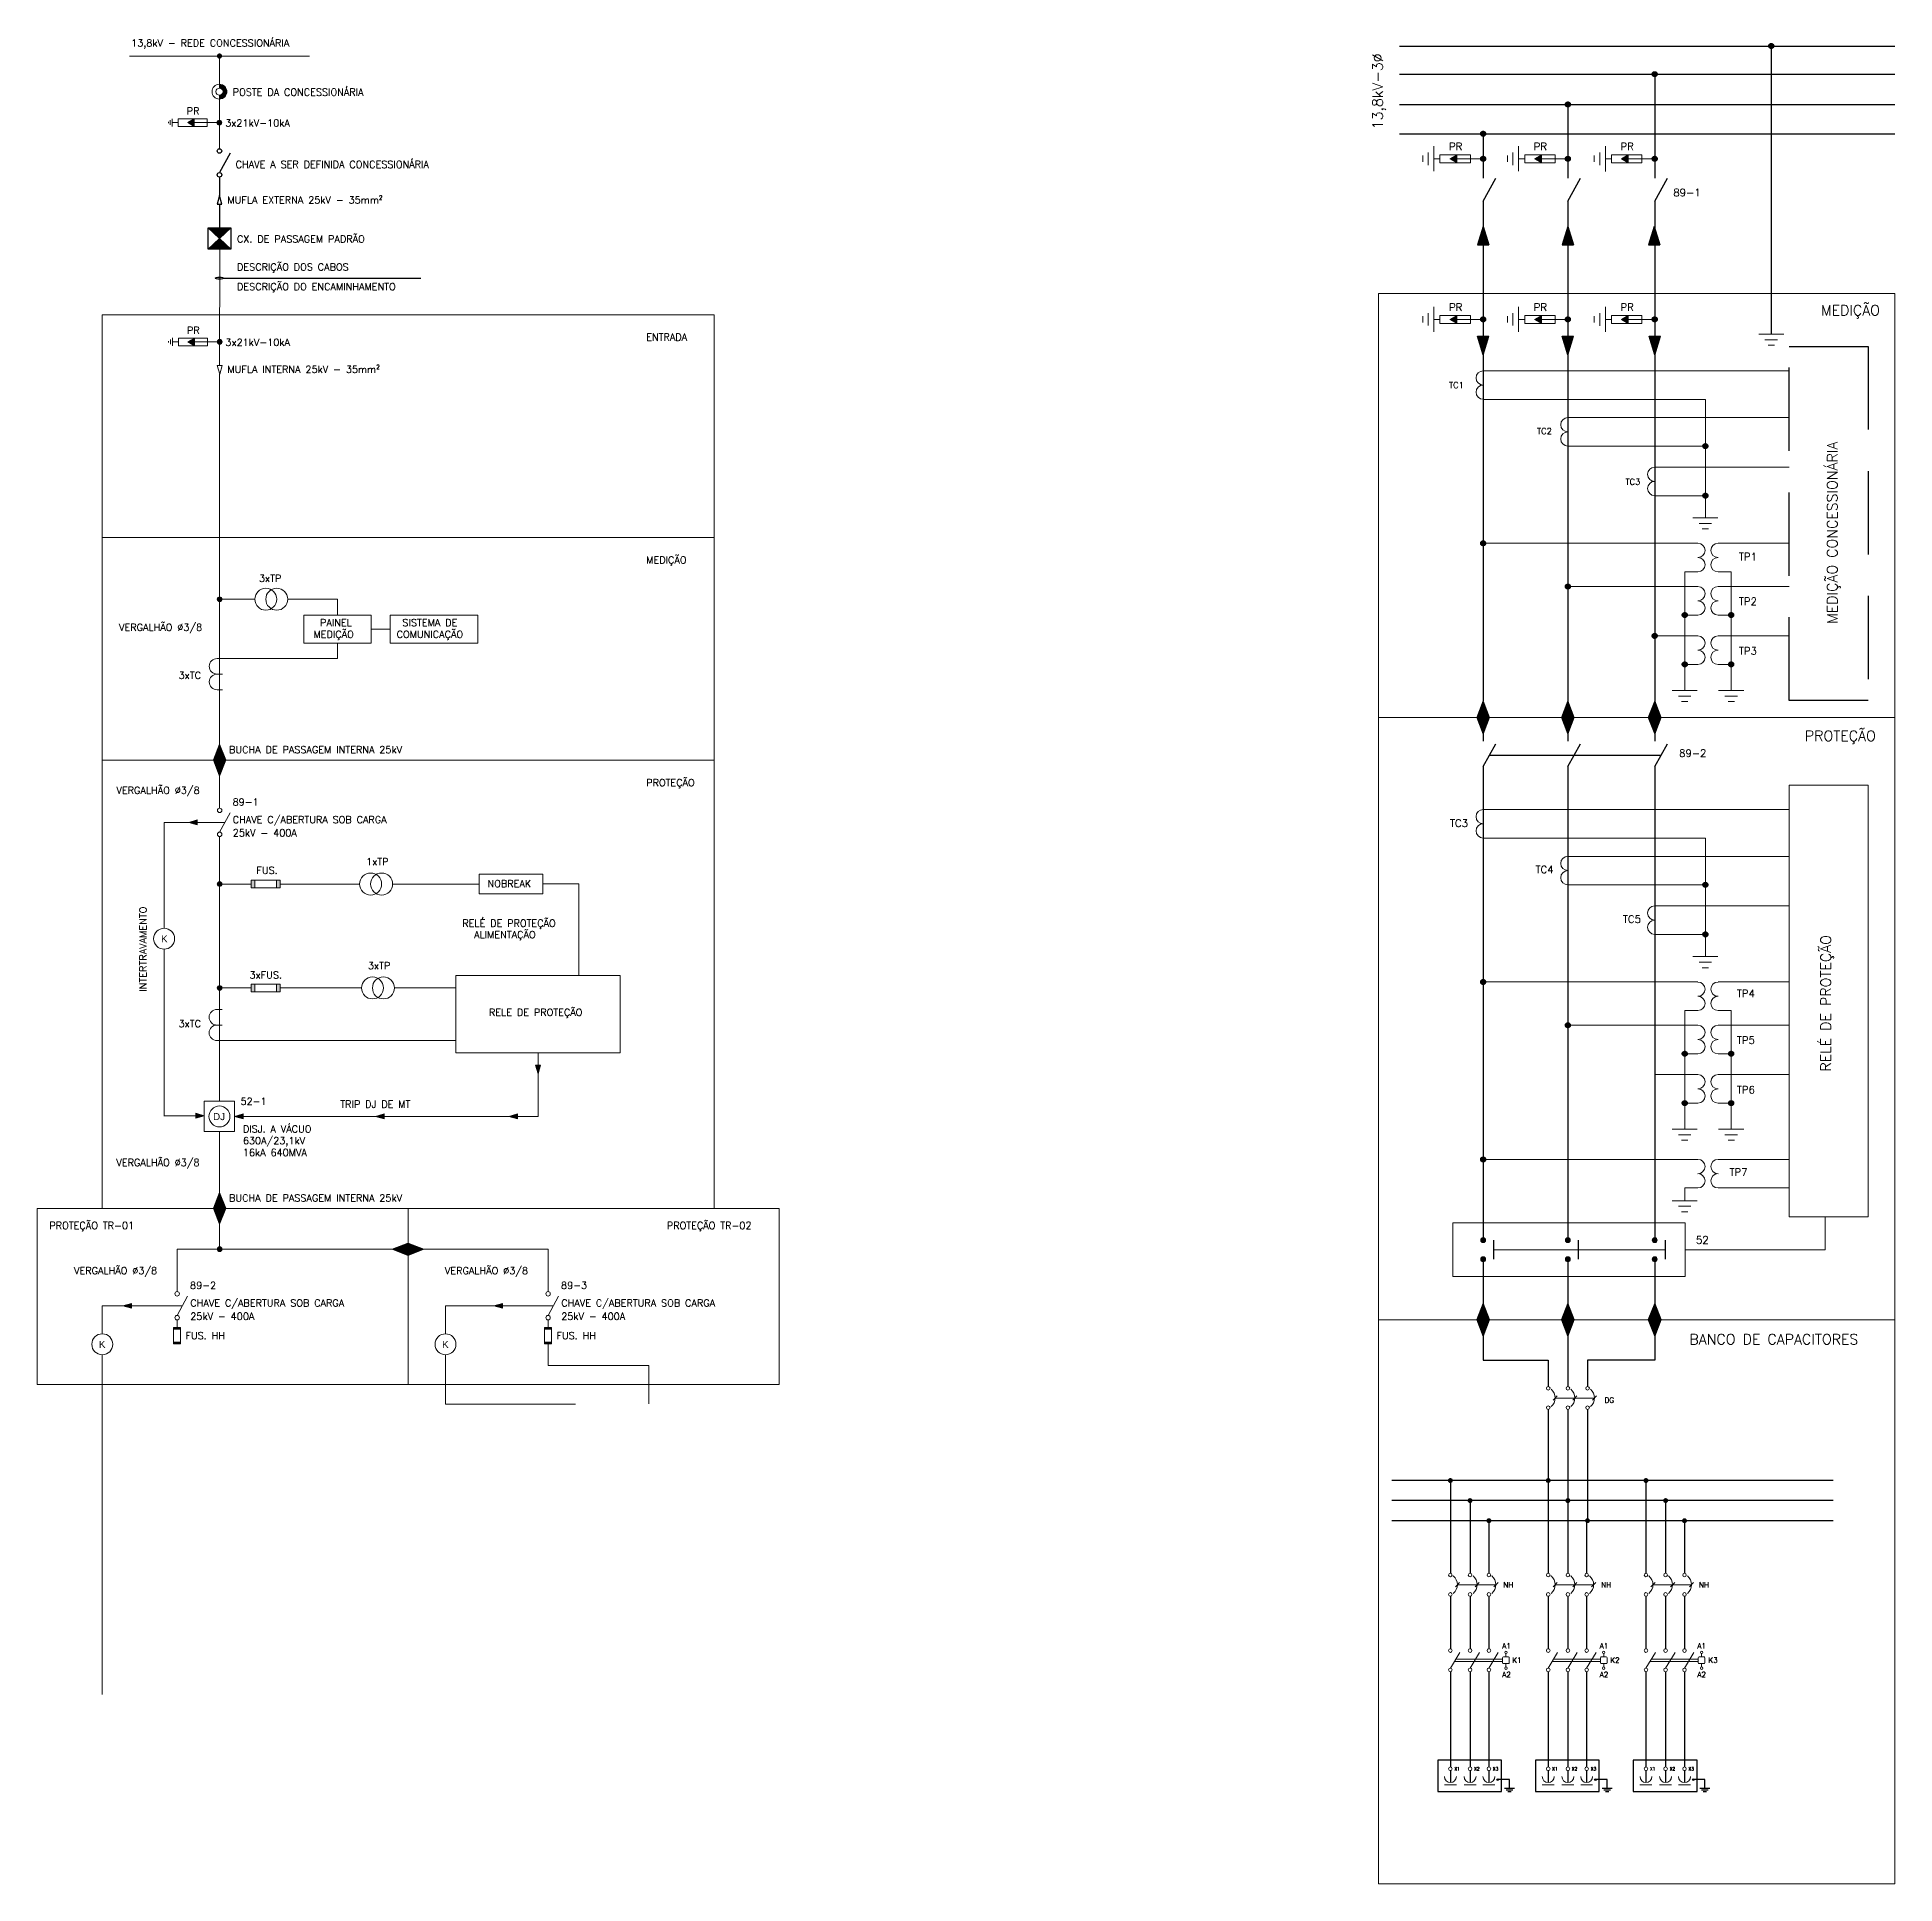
# Model space of a CAD drawing. Extents: x 2368 to 5238, y 905 to 1916.
# Drawn here: x 2601.33 to 2623.66, y 954.87 to 977.06 of the extents above; entities that cross this region are included whole.
import ezdxf

# ---------------------------------------------------------------- set-up
doc = ezdxf.new("R2010")
doc.units = 0
doc.header["$LTSCALE"] = 10
for name, pattern in [('CONTINUO', [0]), ('DASHDOT', [1, 0.5, -0.25, 0, -0.25]), ('DASHED', [0.75, 0.5, -0.25]), ('DASHEDX2', [38.1, 25.4, -12.7])]:
    doc.linetypes.add(name, pattern=pattern)
doc.layers.get('0').update_dxf_attribs({"linetype": 'CONTINUOUS'})
for name, color, linetype in [('05C', 2, 'CONTINUOUS'), ('Aterramento', 3, 'CONTINUOUS'), ('Condutor Unifilar - Cabo', 200, 'CONTINUOUS'), ('CONTORNO 6', 6, 'CONTINUOUS'), ('CT03', 1, 'CONTINUOUS'), ('Eletroduto Elétrico', 3, 'CONTINUOUS'), ('L1', 1, 'CONTINUOUS'), ('L4', 4, 'CONTINUOUS')]:
    doc.layers.add(name, color=color, linetype=linetype)
doc.layers.add('2-1', color=2, linetype='CONTINUOUS', lineweight=0)
doc.layers.add('TEXTO', color=2, linetype='CONTINUOUS', lineweight=15)
doc.styles.add('ARIAL', font='arial.ttf', dxfattribs={"height": 2})
doc.styles.add('CP', font='simplex.shx')
doc.styles.add('ROMANS', font='simplex.shx')

msp = doc.modelspace()

# ---------------------------------------------------------------- texts
at = {"layer": '05C', "style": 'ROMANS'}
for s, p in [('13,8kV-3%%C', (2617.507, 975.952)), ('MEDIÇÃO CONCESSIONÁRIA', (2622.972, 970.008)), ('RELÉ DE PROTEÇÃO', (2622.894, 964.627))]:
    msp.add_text(s, height=0.12431, rotation=90, dxfattribs=at).set_placement(p)
for s, height, p in [('MEDIÇÃO', 0.1243, (2622.775, 973.714)), ('TC1', 0.0731, (2618.303, 972.841)), ('TC2', 0.0731, (2619.361, 972.288)), ('TC3', 0.0731, (2620.424, 971.679)), ('PROTEÇÃO', 0.1243, (2622.581, 968.6)), ('BANCO DE CAPACITORES', 0.12431, (2621.193, 961.348)), ('DG', 0.0636, (2620.173, 960.647)), ('NH', 0.0636, (2618.957, 958.426)), ('NH', 0.0636, (2620.132, 958.426)), ('NH', 0.0636, (2621.308, 958.426)), ('A1', 0.0636, (2618.943, 957.693)), ('A1', 0.0636, (2620.114, 957.693)), ('A1', 0.0636, (2621.288, 957.693)), ('K1', 0.0636, (2619.064, 957.522)), ('K2', 0.0636, (2620.242, 957.522)), ('K3', 0.0636, (2621.421, 957.522)), ('A2', 0.0636, (2618.943, 957.349)), ('A2', 0.0636, (2620.114, 957.349)), ('A2', 0.0636, (2621.288, 957.349)), ('X1', 0.0385, (2618.368, 956.23)), ('X2', 0.0385, (2618.605, 956.23)), ('X3', 0.0385, (2618.831, 956.23)), ('X1', 0.0385, (2619.544, 956.23)), ('X2', 0.0385, (2619.78, 956.23)), ('X3', 0.0385, (2620.007, 956.23)), ('X1', 0.0385, (2620.719, 956.23)), ('X2', 0.0385, (2620.956, 956.23)), ('X3', 0.0385, (2621.182, 956.23))]:
    msp.add_text(s, height=height, dxfattribs=at).set_placement(p)
at = {"layer": 'TEXTO', "color": 2, "lineweight": 9, "style": 'CP'}
for s, height, p in [('13,8kV - REDE CONCESSIONÁRIA', 0.08513, (2602.464, 976.945)), ('3xTP', 0.0851, (2604, 970.512)), ('VERGALHÃO %%C3/8', 0.08513, (2602.318, 969.925)), ('3xTC', 0.0851, (2603.034, 969.346)), ('VERGALHÃO %%C3/8', 0.08513, (2602.287, 967.966)), ('89-1', 0.0851, (2603.683, 967.825)), ('CHAVE C/ABERTURA SOB CARGA', 0.08513, (2603.685, 967.612)), ('25kV - 400A', 0.08513, (2603.685, 967.454)), ('FUS.', 0.0851, (2603.969, 967.003)), ('1xTP', 0.0851, (2605.287, 967.108)), ('NOBREAK', 0.0851, (2606.747, 966.842)), ('RELÉ DE PROTEÇÃO', 0.08513, (2606.443, 966.368)), ('ALIMENTAÇÃO', 0.08513, (2606.585, 966.23)), ('3xTP', 0.0851, (2605.309, 965.859)), ('3xFUS.', 0.0851, (2603.886, 965.744)), ('RELE DE PROTEÇÃO', 0.08513, (2606.764, 965.296)), ('3xTC', 0.0851, (2603.033, 965.16)), ('52-1', 0.0851, (2603.778, 964.226)), ('VERGALHÃO %%C3/8', 0.08513, (2602.286, 963.492)), ('PROTEÇÃO TR-01', 0.08513, (2601.481, 962.735)), (' PROTEÇÃO TR-02', 0.08513, (2608.844, 962.735)), ('VERGALHÃO %%C3/8', 0.08513, (2601.777, 962.191)), ('VERGALHÃO %%C3/8', 0.08513, (2606.235, 962.191)), ('89-2', 0.0851, (2603.172, 962.016)), ('CHAVE C/ABERTURA SOB CARGA', 0.08513, (2603.175, 961.803)), ('89-3', 0.0851, (2607.631, 962.016)), ('CHAVE C/ABERTURA SOB CARGA', 0.08513, (2607.633, 961.803)), ('25kV - 400A', 0.08513, (2603.175, 961.645)), ('25kV - 400A', 0.08513, (2607.633, 961.645))]:
    msp.add_text(s, height=height, dxfattribs=at).set_placement(p)
at = {"layer": 'TEXTO', "lineweight": 9, "style": 'CP'}
for s, height, p in [('POSTE DA CONCESSIONÁRIA', 0.08513, (2603.685, 976.355)), ('PR', 0.0851, (2603.132, 976.129)), ('3x21kV-10kA', 0.08513, (2603.594, 975.983)), ('PR', 0.089, (2618.303, 975.7)), ('PR', 0.089, (2619.321, 975.7)), ('PR', 0.089, (2620.365, 975.7)), ('CHAVE A SER DEFINIDA CONCESSIONÁRIA', 0.08513, (2603.719, 975.486)), ('MUFLA EXTERNA 25kV - 35mm²', 0.08513, (2603.621, 975.06)), ('89-1', 0.089, (2621, 975.146)), ('CX. DE PASSAGEM PADRÃO', 0.08513, (2603.736, 974.591)), ('DESCRIÇÃO DOS CABOS', 0.08513, (2603.736, 974.253)), ('DESCRIÇÃO DO ENCAMINHAMENTO', 0.08513, (2603.736, 974.017)), ('PR', 0.089, (2618.303, 973.769)), ('PR', 0.089, (2619.321, 973.769)), ('PR', 0.089, (2620.365, 973.769)), ('PR', 0.0851, (2603.135, 973.494)), ('3x21kV-10kA', 0.08513, (2603.596, 973.349)), ('ENTRADA', 0.0851, (2608.654, 973.411)), ('MUFLA INTERNA 25kV - 35mm²', 0.08513, (2603.621, 973.024)), ('MEDIÇÃO', 0.0851, (2608.654, 970.734)), ('TP1', 0.089, (2621.787, 970.771)), ('TP2', 0.089, (2621.787, 970.234)), ('MEDIÇÃO', 0.0851, (2604.655, 969.84)), ('PAINEL', 0.0851, (2604.734, 969.981)), ('COMUNICAÇÃO', 0.08513, (2605.655, 969.84)), ('SISTEMA DE ', 0.08513, (2605.724, 969.981)), ('TP3', 0.089, (2621.787, 969.638)), ('BUCHA DE PASSAGEM INTERNA 25kV', 0.08513, (2603.641, 968.454)), ('89-2', 0.089, (2621.069, 968.409)), ('PROTEÇÃO', 0.0851, (2608.654, 968.057)), ('TC3', 0.089, (2618.315, 967.567)), ('TC4', 0.089, (2619.343, 967.01)), ('TC5', 0.089, (2620.393, 966.415)), ('TP4', 0.089, (2621.763, 965.522)), ('TP5', 0.089, (2621.763, 964.96)), ('TP6', 0.089, (2621.763, 964.364)), ('TP7', 0.089, (2621.675, 963.375)), ('BUCHA DE PASSAGEM INTERNA 25kV', 0.08513, (2603.641, 963.067)), ('52', 0.089, (2621.272, 962.559)), ('FUS. HH ', 0.0851, (2603.117, 961.412)), ('FUS. HH', 0.0851, (2607.576, 961.412))]:
    msp.add_text(s, height=height, dxfattribs=at).set_placement(p)
at = {"layer": 'TEXTO', "color": 2, "lineweight": 9, "style": 'CP'}
msp.add_text('INTERTRAVAMENTO', height=0.08513, rotation=90, dxfattribs=at).set_placement((2602.65, 965.588))
at = {"layer": 'TEXTO', "color": 1, "lineweight": 9}
for s, height, style, p in [('K', 0.0851, 'ARIAL', (2602.823, 966.18)), ('TRIP DJ DE MT', 0.08513, 'CP', (2604.977, 964.193)), ('DJ', 0.0851, 'ARIAL', (2603.448, 964.044)), ('K', 0.0851, 'ARIAL', (2602.076, 961.306)), ('K', 0.0851, 'ARIAL', (2606.201, 961.306))]:
    msp.add_text(s, height=height, dxfattribs=dict(at, style=style)).set_placement(p)
at = {"layer": 'TEXTO', "color": 2, "lineweight": 9, "insert": (2604.385, 963.981), "char_height": 0.08513, "width": 1.15677, "attachment_point": 2, "style": 'CP'}
msp.add_mtext('\\pxql;DISJ. A VÁCUO 630A/23,1kV 16kA 640MVA', dxfattribs=at)

# ---------------------------------------------------------------- blocks, each defined once
blk = doc.blocks.new('*U198', base_point=(1412.08, 127.24))
at = {"linetype": 'Continuous'}
for centre in [(1412.106, 127.24), (1412.383, 127.24)]:
    blk.add_circle(centre, 0.026, dxfattribs=at)
blk.add_arc((1412.244, 127.178), 0.162, 39.9589, 140.0411, dxfattribs=at)
blk = doc.blocks.new('Fusivel')
at = {"layer": '2-1'}
blk.add_line((0, 0.044), (0.113, 0.233), dxfattribs=at)
at = {"layer": '2-1', "linetype": 'Continuous'}
for centre in [(0, 0.254), (0, 0.022)]:
    blk.add_circle(centre, 0.0218, dxfattribs=at)
blk = doc.blocks.new('Caixa')
at = {"layer": '2-1'}
for p, q in [((0.03, 0), (-0.03, 0)), ((-0.04, -0.01), (-0.04, -0.07)), ((-0.03, -0.08), (0.03, -0.08)), ((0.04, -0.07), (0.04, -0.01))]:
    blk.add_line(p, q, dxfattribs=at)
for centre, start, end in [((-0.03, -0.01), 90, 180), ((0.03, -0.01), 0, 90), ((-0.03, -0.07), 180, 270), ((0.03, -0.07), 270, 0)]:
    blk.add_arc(centre, 0.01, start, end, dxfattribs=at)
blk = doc.blocks.new('CAP')
at = {"layer": '2-1'}
blk.add_lwpolyline([(-0.072, 0), (0.072, 0)], dxfattribs=at)
blk.add_arc((0, 0.099), 0.0718, 180, 0, dxfattribs=at)

# ---------------------------------------------------------------- hatches: boundary and pattern name
h = msp.add_hatch(color=1)
h.dxf.hatch_style = 1
h.paths.add_polyline_path([(2603.39, 974.768), (2603.525, 974.64), (2603.661, 974.768)])
h.paths.add_polyline_path([(2603.525, 974.64), (2603.39, 974.511), (2603.661, 974.511)])
at = {"layer": '2-1'}
h = msp.add_hatch(color=256, dxfattribs=at)
h.dxf.hatch_style = 1
h.paths.add_polyline_path([(2618.744, 962.602, 1), (2618.684, 962.602, 1)])
h = msp.add_hatch(color=256, dxfattribs=at)
h.dxf.hatch_style = 1
h.paths.add_polyline_path([(2619.762, 962.602, 1), (2619.702, 962.602, 1)])
h = msp.add_hatch(color=256, dxfattribs=at)
h.dxf.hatch_style = 1
h.paths.add_polyline_path([(2620.806, 962.602, 1), (2620.747, 962.602, 1)])
h = msp.add_hatch(color=256, dxfattribs=at)
h.dxf.hatch_style = 1
h.paths.add_polyline_path([(2618.744, 962.372, -1), (2618.684, 962.372, -1)])
h = msp.add_hatch(color=256, dxfattribs=at)
h.dxf.hatch_style = 1
h.paths.add_polyline_path([(2619.762, 962.372, -1), (2619.702, 962.372, -1)])
h = msp.add_hatch(color=256, dxfattribs=at)
h.dxf.hatch_style = 1
h.paths.add_polyline_path([(2620.806, 962.372, -1), (2620.747, 962.372, -1)])
at = {"layer": 'CT03'}
h = msp.add_hatch(color=1, dxfattribs=at)
h.dxf.hatch_style = 1
h.paths.add_polyline_path([(2618.714, 974.561), (2618.782, 974.561), (2618.714, 974.785)])
h.paths.add_polyline_path([(2618.714, 974.785), (2618.645, 974.561), (2618.714, 974.561)])
h = msp.add_hatch(color=1, dxfattribs=at)
h.dxf.hatch_style = 1
h.paths.add_polyline_path([(2619.732, 974.561), (2619.8, 974.561), (2619.732, 974.786)])
h.paths.add_polyline_path([(2619.732, 974.785), (2619.664, 974.561), (2619.732, 974.561)])
h = msp.add_hatch(color=1, dxfattribs=at)
h.dxf.hatch_style = 1
h.paths.add_polyline_path([(2620.77, 974.561), (2620.839, 974.561), (2620.77, 974.785)])
h.paths.add_polyline_path([(2620.77, 974.785), (2620.702, 974.561), (2620.77, 974.561)])
h = msp.add_hatch(color=1, dxfattribs=at)
h.dxf.hatch_style = 1
h.paths.add_polyline_path([(2618.714, 973.464), (2618.782, 973.464), (2618.714, 973.24)])
h.paths.add_polyline_path([(2618.714, 973.24), (2618.645, 973.464), (2618.714, 973.464)])
h = msp.add_hatch(color=1, dxfattribs=at)
h.dxf.hatch_style = 1
h.paths.add_polyline_path([(2619.732, 973.464), (2619.8, 973.464), (2619.732, 973.24)])
h.paths.add_polyline_path([(2619.732, 973.24), (2619.664, 973.464), (2619.732, 973.464)])
h = msp.add_hatch(color=1, dxfattribs=at)
h.dxf.hatch_style = 1
h.paths.add_polyline_path([(2620.776, 973.465), (2620.845, 973.465), (2620.776, 973.24)])
h.paths.add_polyline_path([(2620.776, 973.24), (2620.708, 973.465), (2620.776, 973.465)])
h = msp.add_hatch(color=256, dxfattribs=at)
h.dxf.hatch_style = 1
h.paths.add_polyline_path([(2618.35, 959.713, 1), (2618.29, 959.713, 1)])
h = msp.add_hatch(color=256, dxfattribs=at)
h.dxf.hatch_style = 1
h.paths.add_polyline_path([(2619.525, 959.713, 1), (2619.466, 959.713, 1)])
h = msp.add_hatch(color=256, dxfattribs=at)
h.dxf.hatch_style = 1
h.paths.add_polyline_path([(2620.701, 959.713, 1), (2620.641, 959.713, 1)])
h = msp.add_hatch(color=256, dxfattribs=at)
h.dxf.hatch_style = 1
h.paths.add_polyline_path([(2618.586, 959.472, 1), (2618.527, 959.472, 1)])
h = msp.add_hatch(color=256, dxfattribs=at)
h.dxf.hatch_style = 1
h.paths.add_polyline_path([(2619.762, 959.472, 1), (2619.702, 959.472, 1)])
h = msp.add_hatch(color=256, dxfattribs=at)
h.dxf.hatch_style = 1
h.paths.add_polyline_path([(2620.937, 959.472, 1), (2620.878, 959.472, 1)])
h = msp.add_hatch(color=256, dxfattribs=at)
h.dxf.hatch_style = 1
h.paths.add_polyline_path([(2618.813, 959.23, 1), (2618.753, 959.23, 1)])
h = msp.add_hatch(color=256, dxfattribs=at)
h.dxf.hatch_style = 1
h.paths.add_polyline_path([(2619.998, 959.23, 1), (2619.939, 959.23, 1)])
h = msp.add_hatch(color=256, dxfattribs=at)
h.dxf.hatch_style = 1
h.paths.add_polyline_path([(2621.164, 959.23, 1), (2621.104, 959.23, 1)])
at = {"layer": 'L1', "linetype": 'DASHDOT', "ltscale": 0.2}
h = msp.add_hatch(color=256, dxfattribs=at)
h.dxf.hatch_style = 1
h.paths.add_polyline_path([(2622.206, 976.952, 1), (2622.147, 976.952, 1)])
at = {"layer": 'L1', "linetype": 'DASHED', "ltscale": 0.2}
h = msp.add_hatch(color=256, dxfattribs=at)
h.dxf.hatch_style = 1
h.paths.add_polyline_path([(2620.806, 976.614, 1), (2620.747, 976.614, 1)])
h = msp.add_hatch(color=256, dxfattribs=at)
h.dxf.hatch_style = 1
h.paths.add_polyline_path([(2619.762, 976.25, 1), (2619.702, 976.25, 1)])
h = msp.add_hatch(color=256, dxfattribs=at)
h.dxf.hatch_style = 1
h.paths.add_polyline_path([(2618.744, 975.898, 1), (2618.684, 975.898, 1)])
h = msp.add_hatch(color=256, dxfattribs=at)
h.dxf.hatch_style = 1
h.paths.add_polyline_path([(2618.744, 975.597, 1), (2618.684, 975.597, 1)])
h = msp.add_hatch(color=256, dxfattribs=at)
h.dxf.hatch_style = 1
h.paths.add_polyline_path([(2619.762, 975.597, 1), (2619.702, 975.597, 1)])
h = msp.add_hatch(color=256, dxfattribs=at)
h.dxf.hatch_style = 1
h.paths.add_polyline_path([(2620.806, 975.597, 1), (2620.747, 975.597, 1)])
h = msp.add_hatch(color=256, dxfattribs=at)
h.dxf.hatch_style = 1
h.paths.add_polyline_path([(2618.744, 973.667, 1), (2618.684, 973.667, 1)])
h = msp.add_hatch(color=256, dxfattribs=at)
h.dxf.hatch_style = 1
h.paths.add_polyline_path([(2619.762, 973.667, 1), (2619.702, 973.667, 1)])
h = msp.add_hatch(color=256, dxfattribs=at)
h.dxf.hatch_style = 1
h.paths.add_polyline_path([(2620.806, 973.667, 1), (2620.747, 973.667, 1)])
h = msp.add_hatch(color=256, dxfattribs=at)
h.dxf.hatch_style = 1
h.paths.add_polyline_path([(2621.414, 972.144, 1), (2621.355, 972.144, 1)])
h = msp.add_hatch(color=256, dxfattribs=at)
h.dxf.hatch_style = 1
h.paths.add_polyline_path([(2621.414, 971.548, 1), (2621.355, 971.548, 1)])
h = msp.add_hatch(color=256, dxfattribs=at)
h.dxf.hatch_style = 1
h.paths.add_polyline_path([(2618.744, 970.976, 1), (2618.684, 970.976, 1)])
h = msp.add_hatch(color=256, dxfattribs=at)
h.dxf.hatch_style = 1
h.paths.add_polyline_path([(2619.762, 970.456, 1), (2619.702, 970.456, 1)])
h = msp.add_hatch(color=256, dxfattribs=at)
h.dxf.hatch_style = 1
h.paths.add_polyline_path([(2621.167, 970.114, 1), (2621.107, 970.114, 1)])
h = msp.add_hatch(color=256, dxfattribs=at)
h.dxf.hatch_style = 1
h.paths.add_polyline_path([(2621.725, 970.114, 1), (2621.666, 970.114, 1)])
h = msp.add_hatch(color=256, dxfattribs=at)
h.dxf.hatch_style = 1
h.paths.add_polyline_path([(2620.806, 969.863, 1), (2620.746, 969.863, 1)])
h = msp.add_hatch(color=256, dxfattribs=at)
h.dxf.hatch_style = 1
h.paths.add_polyline_path([(2621.167, 969.521, 1), (2621.107, 969.521, 1)])
h = msp.add_hatch(color=256, dxfattribs=at)
h.dxf.hatch_style = 1
h.paths.add_polyline_path([(2621.725, 969.521, 1), (2621.666, 969.521, 1)])
h = msp.add_hatch(color=256, dxfattribs=at)
h.dxf.hatch_style = 1
h.paths.add_polyline_path([(2621.414, 966.872, 1), (2621.355, 966.872, 1)])
h = msp.add_hatch(color=256, dxfattribs=at)
h.dxf.hatch_style = 1
h.paths.add_polyline_path([(2621.414, 966.276, 1), (2621.355, 966.276, 1)])
h = msp.add_hatch(color=256, dxfattribs=at)
h.dxf.hatch_style = 1
h.paths.add_polyline_path([(2618.744, 965.704, 1), (2618.684, 965.704, 1)])
h = msp.add_hatch(color=256, dxfattribs=at)
h.dxf.hatch_style = 1
h.paths.add_polyline_path([(2619.762, 965.184, 1), (2619.702, 965.184, 1)])
h = msp.add_hatch(color=256, dxfattribs=at)
h.dxf.hatch_style = 1
h.paths.add_polyline_path([(2621.167, 964.842, 1), (2621.107, 964.842, 1)])
h = msp.add_hatch(color=256, dxfattribs=at)
h.dxf.hatch_style = 1
h.paths.add_polyline_path([(2621.725, 964.842, 1), (2621.666, 964.842, 1)])
h = msp.add_hatch(color=256, dxfattribs=at)
h.dxf.hatch_style = 1
h.paths.add_polyline_path([(2621.167, 964.248, 1), (2621.107, 964.248, 1)])
h = msp.add_hatch(color=256, dxfattribs=at)
h.dxf.hatch_style = 1
h.paths.add_polyline_path([(2621.725, 964.248, 1), (2621.666, 964.248, 1)])
h = msp.add_hatch(color=256, dxfattribs=at)
h.dxf.hatch_style = 1
h.paths.add_polyline_path([(2618.744, 963.571, 1), (2618.684, 963.571, 1)])
at = {"layer": 'TEXTO'}
h = msp.add_hatch(color=1, dxfattribs=at)
h.dxf.hatch_style = 1
h.paths.add_polyline_path([(2603.615, 976.404, 0.414214), (2603.525, 976.494), (2603.525, 976.447, -0.414214), (2603.568, 976.404, -0.414214), (2603.525, 976.362), (2603.525, 976.315, 0.414214)])
at = {"layer": 'TEXTO', "ltscale": 0.4}
h = msp.add_hatch(color=1, dxfattribs=at)
h.dxf.hatch_style = 1
h.paths.add_polyline_path([(2603.221, 976.077), (2603.144, 976.031), (2603.221, 975.985)])
at = {"layer": 'TEXTO'}
h = msp.add_hatch(color=1, dxfattribs=at)
edge = h.paths.add_edge_path()
edge.add_arc((2603.525, 976.031), 0.0288, 143.1388, 503.1388)
at = {"layer": 'TEXTO', "ltscale": 0.4}
h = msp.add_hatch(color=1, dxfattribs=at)
h.dxf.hatch_style = 1
h.paths.add_polyline_path([(2618.396, 975.645), (2618.315, 975.597), (2618.396, 975.55)])
h = msp.add_hatch(color=1, dxfattribs=at)
h.dxf.hatch_style = 1
h.paths.add_polyline_path([(2619.414, 975.645), (2619.333, 975.597), (2619.414, 975.55)])
h = msp.add_hatch(color=1, dxfattribs=at)
h.dxf.hatch_style = 1
h.paths.add_polyline_path([(2620.458, 975.645), (2620.378, 975.597), (2620.458, 975.55)])
h = msp.add_hatch(color=1, dxfattribs=at)
h.dxf.hatch_style = 1
h.paths.add_polyline_path([(2618.396, 973.715), (2618.315, 973.667), (2618.396, 973.619)])
h = msp.add_hatch(color=1, dxfattribs=at)
h.dxf.hatch_style = 1
h.paths.add_polyline_path([(2619.414, 973.715), (2619.333, 973.667), (2619.414, 973.619)])
h = msp.add_hatch(color=1, dxfattribs=at)
h.dxf.hatch_style = 1
h.paths.add_polyline_path([(2620.458, 973.715), (2620.378, 973.667), (2620.458, 973.619)])
h = msp.add_hatch(color=1, dxfattribs=at)
h.dxf.hatch_style = 1
h.paths.add_polyline_path([(2603.224, 973.442), (2603.147, 973.397), (2603.224, 973.351)])
at = {"layer": 'TEXTO'}
h = msp.add_hatch(color=1, dxfattribs=at)
edge = h.paths.add_edge_path()
edge.add_arc((2603.528, 973.397), 0.0288, 143.1388, 503.1388)
h = msp.add_hatch(color=1, dxfattribs=at)
edge = h.paths.add_edge_path()
edge.add_arc((2603.528, 970.304), 0.0288, -143.1388, 216.8612, ccw=False)
at = {"layer": 'TEXTO', "lineweight": 18}
h = msp.add_hatch(color=1, dxfattribs=at)
h.dxf.hatch_style = 1
h.paths.add_polyline_path([(2618.637, 968.884), (2618.714, 969.083), (2618.79, 968.884)])
h = msp.add_hatch(color=1, dxfattribs=at)
h.dxf.hatch_style = 1
h.paths.add_polyline_path([(2619.655, 968.884), (2619.732, 969.083), (2619.809, 968.884)])
h = msp.add_hatch(color=1, dxfattribs=at)
h.dxf.hatch_style = 1
h.paths.add_polyline_path([(2620.699, 968.884), (2620.776, 969.083), (2620.853, 968.884)])
h = msp.add_hatch(color=1, dxfattribs=at)
h.dxf.hatch_style = 1
h.paths.add_polyline_path([(2618.637, 968.884), (2618.714, 968.686), (2618.79, 968.884)])
h = msp.add_hatch(color=1, dxfattribs=at)
h.dxf.hatch_style = 1
h.paths.add_polyline_path([(2618.637, 968.881), (2618.714, 968.683), (2618.79, 968.881)])
h = msp.add_hatch(color=1, dxfattribs=at)
h.dxf.hatch_style = 1
h.paths.add_polyline_path([(2619.655, 968.884), (2619.732, 968.686), (2619.809, 968.884)])
h = msp.add_hatch(color=1, dxfattribs=at)
h.dxf.hatch_style = 1
h.paths.add_polyline_path([(2619.655, 968.881), (2619.732, 968.683), (2619.809, 968.881)])
h = msp.add_hatch(color=1, dxfattribs=at)
h.dxf.hatch_style = 1
h.paths.add_polyline_path([(2620.699, 968.884), (2620.776, 968.686), (2620.853, 968.884)])
h = msp.add_hatch(color=1, dxfattribs=at)
h.dxf.hatch_style = 1
h.paths.add_polyline_path([(2620.699, 968.881), (2620.776, 968.683), (2620.853, 968.881)])
h = msp.add_hatch(color=1, dxfattribs=at)
h.dxf.hatch_style = 1
h.paths.add_polyline_path([(2603.453, 968.372), (2603.527, 968.562), (2603.6, 968.372)])
h = msp.add_hatch(color=1, dxfattribs=at)
h.dxf.hatch_style = 1
h.paths.add_polyline_path([(2603.453, 968.369), (2603.527, 968.179), (2603.6, 968.369)])
at = {"layer": 'TEXTO'}
h = msp.add_hatch(color=1, dxfattribs=at)
h.dxf.hatch_style = 1
h.paths.add_polyline_path([(2603.259, 967.592), (2603.259, 967.622), (2603.259, 967.651), (2603.156, 967.622)])
h = msp.add_hatch(color=1, dxfattribs=at)
edge = h.paths.add_edge_path()
edge.add_arc((2603.527, 966.881), 0.0288, 143.1388, 503.1388)
at = {"layer": 'TEXTO', "ltscale": 0.4}
h = msp.add_hatch(color=1, dxfattribs=at)
h.dxf.hatch_style = 1
h.paths.add_polyline_path([(2603.949, 966.927), (2603.905, 966.927), (2603.905, 966.835), (2603.949, 966.835)])
h.paths.add_polyline_path([(2604.255, 966.927), (2604.21, 966.927), (2604.21, 966.835), (2604.255, 966.835)])
at = {"layer": 'TEXTO'}
h = msp.add_hatch(color=1, dxfattribs=at)
edge = h.paths.add_edge_path()
edge.add_arc((2603.527, 965.633), 0.0288, 143.1388, 503.1388)
at = {"layer": 'TEXTO', "ltscale": 0.4}
h = msp.add_hatch(color=1, dxfattribs=at)
h.dxf.hatch_style = 1
h.paths.add_polyline_path([(2603.949, 965.678), (2603.905, 965.678), (2603.905, 965.587), (2603.949, 965.587)])
h.paths.add_polyline_path([(2604.21, 965.678), (2604.21, 965.587), (2604.255, 965.587), (2604.255, 965.678)])
at = {"layer": 'TEXTO'}
h = msp.add_hatch(color=1, dxfattribs=at)
h.dxf.hatch_style = 1
h.paths.add_polyline_path([(2607.325, 964.705), (2607.355, 964.705), (2607.384, 964.705), (2607.355, 964.602)])
h = msp.add_hatch(color=1, dxfattribs=at)
h.dxf.hatch_style = 1
h.paths.add_polyline_path([(2603.24, 964.126), (2603.24, 964.097), (2603.24, 964.067), (2603.343, 964.097)])
h = msp.add_hatch(color=1, dxfattribs=at)
h.dxf.hatch_style = 1
h.paths.add_polyline_path([(2603.81, 964.118), (2603.81, 964.088), (2603.81, 964.059), (2603.707, 964.088)])
h = msp.add_hatch(color=1, dxfattribs=at)
h.dxf.hatch_style = 1
h.paths.add_polyline_path([(2605.504, 964.118), (2605.504, 964.088), (2605.504, 964.059), (2605.401, 964.088)])
h = msp.add_hatch(color=1, dxfattribs=at)
h.dxf.hatch_style = 1
h.paths.add_polyline_path([(2607.108, 964.118), (2607.108, 964.088), (2607.108, 964.059), (2607.005, 964.088)])
at = {"layer": 'TEXTO', "lineweight": 18}
h = msp.add_hatch(color=1, dxfattribs=at)
h.dxf.hatch_style = 1
h.paths.add_polyline_path([(2603.453, 962.985), (2603.527, 963.174), (2603.6, 962.985)])
h = msp.add_hatch(color=1, dxfattribs=at)
h.dxf.hatch_style = 1
h.paths.add_polyline_path([(2603.453, 962.985), (2603.527, 962.795), (2603.6, 962.985)])
h = msp.add_hatch(color=1, dxfattribs=at)
h.dxf.hatch_style = 1
h.paths.add_polyline_path([(2603.453, 962.982), (2603.527, 962.792), (2603.6, 962.982)])
at = {"layer": 'TEXTO'}
h = msp.add_hatch(color=1, dxfattribs=at)
edge = h.paths.add_edge_path()
edge.add_arc((2603.527, 962.493), 0.0288, 143.1388, 503.1388)
at = {"layer": 'TEXTO', "lineweight": 18}
h = msp.add_hatch(color=1, dxfattribs=at)
h.dxf.hatch_style = 1
h.paths.add_polyline_path([(2605.79, 962.566), (2605.6, 962.493), (2605.79, 962.419)])
h = msp.add_hatch(color=1, dxfattribs=at)
h.dxf.hatch_style = 1
h.paths.add_polyline_path([(2605.792, 962.566), (2605.982, 962.493), (2605.792, 962.419)])
at = {"layer": 'TEXTO'}
h = msp.add_hatch(color=1, dxfattribs=at)
h.dxf.hatch_style = 1
h.paths.add_polyline_path([(2602.468, 961.842), (2602.468, 961.813), (2602.468, 961.784), (2602.365, 961.813)])
h = msp.add_hatch(color=1, dxfattribs=at)
h.dxf.hatch_style = 1
h.paths.add_polyline_path([(2606.926, 961.842), (2606.926, 961.813), (2606.926, 961.784), (2606.823, 961.813)])
at = {"layer": 'TEXTO', "lineweight": 18}
h = msp.add_hatch(color=1, dxfattribs=at)
h.dxf.hatch_style = 1
h.paths.add_polyline_path([(2618.637, 961.646), (2618.714, 961.844), (2618.79, 961.646)])
h = msp.add_hatch(color=1, dxfattribs=at)
h.dxf.hatch_style = 1
h.paths.add_polyline_path([(2619.655, 961.646), (2619.732, 961.844), (2619.809, 961.646)])
h = msp.add_hatch(color=1, dxfattribs=at)
h.dxf.hatch_style = 1
h.paths.add_polyline_path([(2620.699, 961.646), (2620.776, 961.844), (2620.853, 961.646)])
at = {"layer": 'TEXTO'}
h = msp.add_hatch(color=1, dxfattribs=at)
h.dxf.hatch_style = 1
h.paths.add_polyline_path([(2603.058, 961.552), (2602.974, 961.552), (2602.974, 961.533), (2603.058, 961.533)])
h = msp.add_hatch(color=1, dxfattribs=at)
h.dxf.hatch_style = 1
h.paths.add_polyline_path([(2607.516, 961.552), (2607.433, 961.552), (2607.433, 961.533), (2607.516, 961.533)])
at = {"layer": 'TEXTO', "lineweight": 18}
h = msp.add_hatch(color=1, dxfattribs=at)
h.dxf.hatch_style = 1
h.paths.add_polyline_path([(2618.637, 961.646), (2618.714, 961.447), (2618.79, 961.646)])
h = msp.add_hatch(color=1, dxfattribs=at)
h.dxf.hatch_style = 1
h.paths.add_polyline_path([(2618.637, 961.643), (2618.714, 961.444), (2618.79, 961.643)])
h = msp.add_hatch(color=1, dxfattribs=at)
h.dxf.hatch_style = 1
h.paths.add_polyline_path([(2619.655, 961.646), (2619.732, 961.447), (2619.809, 961.646)])
h = msp.add_hatch(color=1, dxfattribs=at)
h.dxf.hatch_style = 1
h.paths.add_polyline_path([(2619.655, 961.643), (2619.732, 961.444), (2619.809, 961.643)])
h = msp.add_hatch(color=1, dxfattribs=at)
h.dxf.hatch_style = 1
h.paths.add_polyline_path([(2620.699, 961.646), (2620.776, 961.447), (2620.853, 961.646)])
h = msp.add_hatch(color=1, dxfattribs=at)
h.dxf.hatch_style = 1
h.paths.add_polyline_path([(2620.699, 961.642), (2620.776, 961.444), (2620.853, 961.642)])
at = {"layer": 'TEXTO'}
h = msp.add_hatch(color=1, dxfattribs=at)
h.dxf.hatch_style = 1
h.paths.add_polyline_path([(2603.058, 961.355), (2602.974, 961.355), (2602.974, 961.374), (2603.058, 961.374)])
h = msp.add_hatch(color=1, dxfattribs=at)
h.dxf.hatch_style = 1
h.paths.add_polyline_path([(2607.516, 961.355), (2607.433, 961.355), (2607.433, 961.374), (2607.516, 961.374)])

# ---------------------------------------------------------------- linework, layer by layer
at = {"color": 1}
for p, q in [((2603.653, 975.664), (2603.525, 975.431)), ((2603.39, 974.511), (2603.661, 974.768)), ((2603.39, 974.768), (2603.661, 974.511)), ((2603.576, 974.162), (2605.945, 974.162))]:
    msp.add_line(p, q, dxfattribs=at)
for points in [[(2603.525, 975.156), (2603.496, 975.053), (2603.555, 975.053)], [(2603.39, 974.768), (2603.661, 974.768), (2603.661, 974.511), (2603.39, 974.511)]]:
    msp.add_lwpolyline(points, close=True, dxfattribs=at)
for centre in [(2603.525, 975.691), (2603.525, 975.404)]:
    msp.add_circle(centre, 0.027, dxfattribs=at)
msp.add_ellipse((2603.525, 974.162), major_axis=(0.0503, 0), ratio=0.268313, start_param=-1.570796, end_param=4.712389, dxfattribs=at)
at = {"layer": '2-1'}
for p, q in [((2618.714, 973.049), (2619.516, 973.049)), ((2619.516, 973.049), (2622.391, 973.049)), ((2618.714, 972.706), (2618.845, 972.706)), ((2618.845, 972.706), (2621.385, 972.706)), ((2621.385, 972.706), (2621.385, 971.281)), ((2619.732, 972.486), (2622.391, 972.486)), ((2619.732, 972.144), (2621.385, 972.144)), ((2620.776, 971.891), (2622.391, 971.891)), ((2620.776, 971.548), (2621.385, 971.548)), ((2621.295, 970.976), (2618.714, 970.976)), ((2621.537, 970.976), (2622.391, 970.976)), ((2621.295, 970.634), (2621.137, 970.634)), ((2621.137, 970.634), (2621.137, 969.206)), ((2621.695, 970.634), (2621.537, 970.634)), ((2621.695, 970.634), (2621.695, 969.206)), ((2621.295, 970.456), (2619.732, 970.456)), ((2621.537, 970.456), (2622.391, 970.456)), ((2621.295, 970.114), (2621.137, 970.114)), ((2621.695, 970.114), (2621.537, 970.114)), ((2621.295, 969.863), (2620.776, 969.863)), ((2621.537, 969.863), (2622.391, 969.863)), ((2621.295, 969.521), (2621.137, 969.521)), ((2621.695, 969.521), (2621.537, 969.521)), ((2618.714, 967.777), (2619.516, 967.777)), ((2619.516, 967.777), (2622.391, 967.777)), ((2618.714, 967.434), (2618.845, 967.434)), ((2618.845, 967.434), (2621.385, 967.434)), ((2621.385, 967.434), (2621.385, 966.009)), ((2619.732, 967.214), (2622.391, 967.214)), ((2619.732, 966.872), (2621.385, 966.872)), ((2620.776, 966.619), (2622.391, 966.619)), ((2620.776, 966.276), (2621.385, 966.276)), ((2621.295, 965.704), (2618.714, 965.704)), ((2621.537, 965.704), (2622.391, 965.704)), ((2621.295, 965.362), (2621.137, 965.362)), ((2621.137, 965.362), (2621.137, 963.934)), ((2621.695, 965.362), (2621.537, 965.362)), ((2621.695, 965.362), (2621.695, 963.934)), ((2621.295, 965.184), (2619.732, 965.184)), ((2621.537, 965.184), (2622.391, 965.184)), ((2621.295, 964.842), (2621.137, 964.842)), ((2621.695, 964.842), (2621.537, 964.842)), ((2621.295, 964.591), (2620.776, 964.591)), ((2621.537, 964.591), (2622.391, 964.591)), ((2621.295, 964.248), (2621.137, 964.248)), ((2621.695, 964.248), (2621.537, 964.248)), ((2621.295, 963.571), (2618.714, 963.571)), ((2621.537, 963.571), (2622.391, 963.571)), ((2621.295, 963.229), (2621.137, 963.229)), ((2621.137, 963.229), (2621.137, 963.076)), ((2622.391, 963.229), (2621.537, 963.229)), ((2619.555, 960.68), (2619.605, 960.729)), ((2619.58, 960.704), (2620.053, 960.704)), ((2619.792, 960.68), (2619.841, 960.729)), ((2620.028, 960.679), (2620.078, 960.729)), ((2618.38, 958.436), (2618.43, 958.486)), ((2618.405, 958.461), (2618.868, 958.461)), ((2618.616, 958.436), (2618.666, 958.486)), ((2618.843, 958.436), (2618.893, 958.486)), ((2619.555, 958.436), (2619.605, 958.486)), ((2619.58, 958.461), (2620.043, 958.461)), ((2619.792, 958.436), (2619.841, 958.486)), ((2620.018, 958.436), (2620.068, 958.486)), ((2620.73, 958.436), (2620.78, 958.486)), ((2620.755, 958.461), (2621.218, 958.461)), ((2620.967, 958.436), (2621.017, 958.486)), ((2621.193, 958.436), (2621.243, 958.486)), ((2618.368, 957.538), (2618.948, 957.538)), ((2618.386, 957.568), (2618.948, 957.568)), ((2618.988, 957.593), (2618.988, 957.633)), ((2618.988, 957.473), (2618.988, 957.513)), ((2619.543, 957.538), (2620.124, 957.538)), ((2619.561, 957.568), (2620.124, 957.568)), ((2620.164, 957.593), (2620.164, 957.633)), ((2620.164, 957.473), (2620.164, 957.513)), ((2620.719, 957.538), (2621.299, 957.538)), ((2620.736, 957.568), (2621.299, 957.568)), ((2621.339, 957.593), (2621.339, 957.633)), ((2621.339, 957.473), (2621.339, 957.513))]:
    msp.add_line(p, q, dxfattribs=at)
for centre, radius in [((2618.714, 962.602), 0.0297), ((2619.732, 962.602), 0.0297), ((2620.776, 962.602), 0.0297), ((2618.714, 962.372), 0.0297), ((2619.732, 962.372), 0.0297), ((2620.776, 962.372), 0.0297), ((2618.988, 957.647), 0.0144), ((2620.164, 957.647), 0.0144), ((2621.339, 957.647), 0.0144), ((2618.988, 957.458), 0.0144), ((2620.164, 957.458), 0.0144), ((2621.339, 957.458), 0.0144), ((2618.32, 956.249), 0.0218), ((2618.557, 956.249), 0.0218), ((2618.783, 956.249), 0.0218), ((2619.496, 956.249), 0.0218), ((2619.732, 956.249), 0.0218), ((2619.958, 956.249), 0.0218), ((2620.671, 956.249), 0.0218), ((2620.907, 956.249), 0.0218), ((2621.134, 956.249), 0.0218)]:
    msp.add_circle(centre, radius, dxfattribs=at)
for centre, start, end in [((2618.714, 972.963), 90, 270), ((2618.714, 972.792), 90, 270), ((2619.732, 972.401), 90, 270), ((2619.732, 972.23), 90, 270), ((2620.776, 971.805), 90, 270), ((2620.776, 971.634), 90, 270), ((2621.295, 970.891), 270, 90), ((2621.537, 970.891), 90, 270), ((2621.295, 970.719), 270, 90), ((2621.537, 970.719), 90, 270), ((2621.295, 970.371), 270, 90), ((2621.537, 970.371), 90, 270), ((2621.295, 970.199), 270, 90), ((2621.537, 970.199), 90, 270), ((2621.295, 969.777), 270, 90), ((2621.537, 969.777), 90, 270), ((2621.295, 969.606), 270, 90), ((2621.537, 969.606), 90, 270), ((2618.714, 967.691), 90, 270), ((2618.714, 967.52), 90, 270), ((2619.732, 967.129), 90, 270), ((2619.732, 966.957), 90, 270), ((2620.776, 966.533), 90, 270), ((2620.776, 966.362), 90, 270), ((2621.295, 965.618), 270, 90), ((2621.537, 965.618), 90, 270), ((2621.295, 965.447), 270, 90), ((2621.537, 965.447), 90, 270), ((2621.295, 965.098), 270, 90), ((2621.537, 965.098), 90, 270), ((2621.295, 964.927), 270, 90), ((2621.537, 964.927), 90, 270), ((2621.295, 964.505), 270, 90), ((2621.537, 964.505), 90, 270), ((2621.295, 964.334), 270, 90), ((2621.537, 964.334), 90, 270), ((2621.295, 963.486), 270, 90), ((2621.537, 963.486), 90, 270), ((2621.295, 963.315), 270, 90), ((2621.537, 963.315), 90, 270)]:
    msp.add_arc(centre, 0.0856, start, end, dxfattribs=at)
at = {"layer": 'Aterramento'}
for points in [[(2619.03, 956.016), (2619.03, 956.118), (2618.899, 956.118)], [(2620.205, 956.016), (2620.205, 956.118), (2620.074, 956.118)], [(2621.38, 956.016), (2621.38, 956.118), (2621.25, 956.118)], [(2618.97, 956.016), (2619.09, 956.016)], [(2618.99, 955.996), (2619.07, 955.996)], [(2619.01, 955.976), (2619.05, 955.976)], [(2620.145, 956.016), (2620.265, 956.016)], [(2620.165, 955.996), (2620.245, 955.996)], [(2620.185, 955.976), (2620.225, 955.976)], [(2621.32, 956.016), (2621.44, 956.016)], [(2621.34, 955.996), (2621.42, 955.996)], [(2621.36, 955.976), (2621.4, 955.976)]]:
    msp.add_lwpolyline(points, dxfattribs=at)
for centre in [(2618.889, 956.118), (2620.064, 956.118), (2621.24, 956.118)]:
    msp.add_circle(centre, 0.01, dxfattribs=at)
at = {"layer": 'CONTORNO 6', "color": 1}
for p, q in [((2618.714, 975.086), (2618.866, 975.363)), ((2619.732, 975.086), (2619.884, 975.363)), ((2620.776, 975.086), (2620.928, 975.363)), ((2618.714, 968.292), (2618.866, 968.568)), ((2619.732, 968.292), (2619.884, 968.568)), ((2620.776, 968.292), (2620.928, 968.568))]:
    msp.add_line(p, q, dxfattribs=at)
at = {"layer": 'CONTORNO 6'}
for p, q in [((2618.838, 962.602), (2618.838, 962.372)), ((2619.856, 962.602), (2619.856, 962.372)), ((2620.9, 962.602), (2620.9, 962.372))]:
    msp.add_line(p, q, dxfattribs=at)
at = {"layer": 'CT03', "color": 1}
for p, q in [((2617.71, 976.614), (2623.662, 976.614)), ((2620.776, 976.614), (2620.776, 975.363)), ((2617.71, 976.25), (2623.662, 976.25)), ((2619.732, 976.25), (2619.732, 975.363)), ((2617.71, 975.898), (2623.662, 975.898)), ((2618.714, 975.898), (2618.714, 975.363)), ((2618.714, 975.086), (2618.714, 969.083)), ((2619.732, 975.086), (2619.732, 969.049)), ((2620.776, 975.086), (2620.776, 969.049)), ((2618.714, 974.785), (2618.645, 974.561)), ((2618.714, 974.785), (2618.782, 974.561)), ((2619.732, 974.785), (2619.664, 974.561)), ((2619.732, 974.785), (2619.8, 974.561)), ((2620.77, 974.785), (2620.702, 974.561)), ((2620.77, 974.785), (2620.839, 974.561)), ((2618.645, 974.561), (2618.782, 974.561)), ((2619.664, 974.561), (2619.8, 974.561)), ((2620.702, 974.561), (2620.839, 974.561)), ((2618.714, 973.24), (2618.645, 973.464)), ((2618.645, 973.464), (2618.782, 973.464)), ((2618.714, 973.24), (2618.782, 973.464)), ((2619.732, 973.24), (2619.664, 973.464)), ((2619.664, 973.464), (2619.8, 973.464)), ((2619.732, 973.24), (2619.8, 973.464)), ((2620.776, 973.24), (2620.708, 973.465)), ((2620.708, 973.465), (2620.845, 973.465)), ((2620.776, 973.24), (2620.845, 973.465)), ((2618.714, 968.292), (2618.714, 962.632)), ((2619.732, 968.292), (2619.732, 962.632)), ((2620.776, 968.292), (2620.776, 962.632)), ((2618.714, 962.343), (2618.714, 961.811)), ((2619.732, 962.343), (2619.732, 961.811)), ((2620.776, 962.343), (2620.776, 961.811)), ((2618.714, 961.474), (2618.714, 961.158)), ((2619.732, 961.474), (2619.732, 960.843)), ((2620.776, 961.474), (2620.776, 961.158)), ((2618.714, 961.158), (2619.496, 961.158)), ((2619.496, 961.158), (2619.496, 960.843)), ((2620.776, 961.158), (2619.969, 961.158)), ((2619.969, 961.158), (2619.969, 960.843))]:
    msp.add_line(p, q, dxfattribs=at)
at = {"layer": 'CT03'}
for p, q in [((2618.714, 968.713), (2618.714, 968.599)), ((2619.732, 968.713), (2619.732, 968.599)), ((2620.776, 968.713), (2620.776, 968.599)), ((2619.496, 960.566), (2619.496, 959.713)), ((2619.732, 960.566), (2619.732, 959.472)), ((2619.969, 960.566), (2619.969, 959.23)), ((2622.921, 959.713), (2617.618, 959.713)), ((2618.32, 959.713), (2618.32, 958.599)), ((2619.496, 959.713), (2619.496, 958.599)), ((2620.671, 959.713), (2620.671, 958.599)), ((2622.921, 959.472), (2617.618, 959.472)), ((2618.557, 959.472), (2618.557, 958.599)), ((2619.732, 959.472), (2619.732, 958.599)), ((2620.907, 959.472), (2620.907, 958.599)), ((2622.921, 959.23), (2617.618, 959.23)), ((2618.783, 959.23), (2618.783, 958.599)), ((2619.958, 959.23), (2619.958, 958.599)), ((2621.134, 959.23), (2621.134, 958.599)), ((2618.32, 958.323), (2618.32, 957.691)), ((2618.557, 958.323), (2618.557, 957.691)), ((2618.783, 958.322), (2618.783, 957.691)), ((2619.496, 958.323), (2619.496, 957.691)), ((2619.732, 958.323), (2619.732, 957.691)), ((2619.958, 958.322), (2619.958, 957.691)), ((2620.671, 958.323), (2620.671, 957.691)), ((2620.907, 958.323), (2620.907, 957.691)), ((2621.134, 958.322), (2621.134, 957.691)), ((2618.32, 957.415), (2618.32, 956.271)), ((2618.557, 957.415), (2618.557, 956.271)), ((2618.783, 957.415), (2618.783, 956.271)), ((2619.496, 957.415), (2619.496, 956.271)), ((2619.732, 957.415), (2619.732, 956.271)), ((2619.958, 957.415), (2619.958, 956.271)), ((2620.671, 957.415), (2620.671, 956.271)), ((2620.907, 957.415), (2620.907, 956.271)), ((2621.134, 957.415), (2621.134, 956.271)), ((2618.32, 956.227), (2618.32, 956.083)), ((2618.557, 956.227), (2618.557, 956.083)), ((2618.783, 956.227), (2618.783, 956.083)), ((2619.496, 956.227), (2619.496, 956.083)), ((2619.732, 956.227), (2619.732, 956.083)), ((2619.958, 956.227), (2619.958, 956.083)), ((2620.671, 956.227), (2620.671, 956.083)), ((2620.907, 956.227), (2620.907, 956.083)), ((2621.134, 956.227), (2621.134, 956.083))]:
    msp.add_line(p, q, dxfattribs=at)
for points in [[(2618.168, 955.976), (2618.935, 955.976), (2618.935, 956.351), (2618.168, 956.351)], [(2619.344, 955.976), (2620.11, 955.976), (2620.11, 956.351), (2619.344, 956.351)], [(2620.519, 955.976), (2621.286, 955.976), (2621.286, 956.351), (2620.519, 956.351)]]:
    msp.add_lwpolyline(points, close=True, dxfattribs=at)
at = {"layer": 'Eletroduto Elétrico', "color": 1, "ltscale": 0.4}
for p, q in [((2603.525, 975.377), (2603.525, 975.156)), ((2603.525, 975.053), (2603.525, 974.768))]:
    msp.add_line(p, q, dxfattribs=at)
at = {"layer": 'L1', "linetype": 'DASHDOT', "ltscale": 200}
msp.add_line((2622.177, 976.952), (2622.177, 973.489), dxfattribs=at)
at = {"layer": 'L1', "linetype": 'DASHED', "ltscale": 5}
msp.add_line((2618.79, 968.43), (2620.852, 968.43), dxfattribs=at)
at = {"layer": 'L1', "linetype": 'DASHED', "ltscale": 0.2}
msp.add_lwpolyline([(2622.391, 973.343), (2623.34, 973.343), (2623.34, 969.087), (2622.391, 969.087)], close=True, dxfattribs=at)
at = {"layer": 'L1', "linetype": 'DASHDOT', "ltscale": 0.2}
msp.add_circle((2622.177, 976.952), 0.0297, dxfattribs=at)
at = {"layer": 'L1', "linetype": 'DASHED', "ltscale": 0.2}
for centre in [(2620.776, 976.614), (2619.732, 976.25), (2618.714, 975.898), (2618.714, 975.597), (2619.732, 975.597), (2620.776, 975.597), (2618.714, 973.667), (2619.732, 973.667), (2620.776, 973.667), (2621.385, 972.144), (2621.385, 971.548), (2618.714, 970.976), (2619.732, 970.456), (2621.137, 970.114), (2621.695, 970.114), (2620.776, 969.863), (2621.137, 969.521), (2621.695, 969.521), (2621.385, 966.872), (2621.385, 966.276), (2618.714, 965.704), (2619.732, 965.184), (2621.137, 964.842), (2621.695, 964.842), (2621.137, 964.248), (2621.695, 964.248), (2618.714, 963.571)]:
    msp.add_circle(centre, 0.0297, dxfattribs=at)
at = {"layer": 'L4', "color": 200, "linetype": 'CONTINUO', "ltscale": 200}
msp.add_line((2617.71, 976.952), (2623.662, 976.952), dxfattribs=at)
at = {"layer": 'TEXTO', "color": 5}
msp.add_line((2604.609, 976.832), (2602.442, 976.832), dxfattribs=at)
at = {"layer": 'TEXTO', "color": 1}
for p, q in [((2603.525, 976.494), (2603.525, 976.832)), ((2603.525, 976.494), (2603.525, 976.447)), ((2603.525, 976.362), (2603.525, 976.315)), ((2603.525, 976.031), (2603.525, 976.315)), ((2603.525, 975.718), (2603.525, 976.002)), ((2607.355, 964.602), (2607.325, 964.705)), ((2607.325, 964.705), (2607.384, 964.705)), ((2607.384, 964.705), (2607.355, 964.602)), ((2605.401, 964.088), (2605.504, 964.118)), ((2605.504, 964.059), (2605.401, 964.088)), ((2605.504, 964.118), (2605.504, 964.059)), ((2607.005, 964.088), (2607.108, 964.118)), ((2607.108, 964.059), (2607.005, 964.088)), ((2607.108, 964.118), (2607.108, 964.059)), ((2603.143, 961.929), (2603.016, 961.697)), ((2607.602, 961.929), (2607.475, 961.697)), ((2602.365, 961.813), (2602.468, 961.842)), ((2602.365, 961.813), (2602.468, 961.784)), ((2602.468, 961.842), (2602.468, 961.784)), ((2606.823, 961.813), (2606.926, 961.842)), ((2606.823, 961.813), (2606.926, 961.784)), ((2606.926, 961.842), (2606.926, 961.784)), ((2602.974, 961.533), (2603.058, 961.533)), ((2607.433, 961.533), (2607.516, 961.533)), ((2602.974, 961.374), (2603.058, 961.374)), ((2607.433, 961.374), (2607.516, 961.374))]:
    msp.add_line(p, q, dxfattribs=at)
at = {"layer": 'TEXTO', "color": 1, "ltscale": 0.4}
for p, q in [((2602.911, 976.04), (2602.911, 976.023)), ((2602.934, 976.059), (2602.934, 976.003)), ((2602.958, 976.078), (2602.958, 975.984)), ((2603.029, 976.031), (2602.958, 976.031)), ((2603.221, 976.077), (2603.221, 975.985)), ((2618.12, 975.748), (2618.12, 975.447)), ((2619.138, 975.748), (2619.138, 975.447)), ((2620.183, 975.748), (2620.183, 975.446)), ((2617.988, 975.635), (2617.988, 975.56)), ((2618.054, 975.673), (2618.054, 975.522)), ((2618.195, 975.597), (2618.12, 975.597)), ((2618.396, 975.645), (2618.396, 975.55)), ((2619.006, 975.635), (2619.006, 975.56)), ((2619.072, 975.673), (2619.072, 975.522)), ((2619.213, 975.597), (2619.138, 975.597)), ((2619.414, 975.645), (2619.414, 975.55)), ((2620.05, 975.635), (2620.05, 975.56)), ((2620.116, 975.673), (2620.116, 975.522)), ((2620.257, 975.597), (2620.183, 975.597)), ((2620.458, 975.645), (2620.458, 975.55)), ((2603.528, 974.511), (2603.527, 973.112)), ((2618.054, 973.743), (2618.054, 973.592)), ((2618.12, 973.818), (2618.12, 973.516)), ((2619.072, 973.743), (2619.072, 973.592)), ((2619.138, 973.818), (2619.138, 973.516)), ((2620.116, 973.742), (2620.116, 973.591)), ((2620.183, 973.818), (2620.183, 973.516)), ((2617.988, 973.705), (2617.988, 973.629)), ((2618.195, 973.667), (2618.12, 973.667)), ((2618.396, 973.715), (2618.396, 973.619)), ((2619.006, 973.705), (2619.006, 973.629)), ((2619.213, 973.667), (2619.138, 973.667)), ((2619.414, 973.715), (2619.414, 973.619)), ((2620.05, 973.705), (2620.05, 973.629)), ((2620.257, 973.667), (2620.183, 973.667)), ((2620.458, 973.715), (2620.458, 973.619)), ((2602.914, 973.405), (2602.914, 973.388)), ((2602.937, 973.425), (2602.937, 973.368)), ((2602.96, 973.444), (2602.96, 973.35)), ((2603.031, 973.397), (2602.96, 973.397)), ((2603.224, 973.442), (2603.224, 973.351)), ((2622.026, 973.489), (2622.328, 973.489)), ((2622.101, 973.423), (2622.252, 973.423)), ((2622.139, 973.356), (2622.214, 973.356)), ((2603.527, 973.008), (2603.527, 968.562)), ((2621.234, 971.281), (2621.536, 971.281)), ((2621.309, 971.215), (2621.46, 971.215)), ((2621.347, 971.148), (2621.422, 971.148)), ((2603.951, 970.304), (2603.528, 970.304)), ((2620.986, 969.206), (2621.288, 969.206)), ((2621.061, 969.14), (2621.212, 969.14)), ((2621.099, 969.074), (2621.175, 969.074)), ((2621.544, 969.206), (2621.846, 969.206)), ((2621.62, 969.14), (2621.771, 969.14)), ((2621.658, 969.074), (2621.733, 969.074)), ((2603.527, 968.262), (2603.527, 967.793)), ((2603.654, 967.738), (2603.527, 967.506)), ((2603.527, 967.452), (2603.527, 966.881)), ((2603.527, 967.452), (2603.527, 966.881)), ((2603.525, 964.271), (2603.527, 966.881)), ((2603.527, 966.881), (2603.905, 966.881)), ((2603.949, 966.927), (2603.949, 966.835)), ((2604.21, 966.927), (2604.21, 966.835)), ((2604.255, 966.881), (2605.21, 966.881)), ((2605.606, 966.881), (2606.645, 966.881)), ((2607.412, 966.882), (2607.845, 966.882)), ((2607.845, 966.882), (2607.845, 966.585)), ((2607.845, 966.585), (2607.845, 965.784)), ((2621.234, 966.009), (2621.536, 966.009)), ((2621.309, 965.942), (2621.46, 965.942)), ((2621.347, 965.876), (2621.422, 965.876)), ((2603.905, 965.633), (2603.527, 965.633)), ((2603.949, 965.678), (2603.949, 965.587)), ((2604.21, 965.678), (2604.21, 965.587)), ((2604.255, 965.633), (2605.233, 965.633)), ((2605.628, 965.633), (2606.367, 965.633)), ((2620.986, 963.934), (2621.288, 963.934)), ((2621.544, 963.934), (2621.846, 963.934)), ((2603.525, 963.906), (2603.527, 962.493)), ((2621.061, 963.868), (2621.212, 963.868)), ((2621.099, 963.802), (2621.175, 963.802)), ((2621.62, 963.868), (2621.771, 963.868)), ((2621.658, 963.802), (2621.733, 963.802)), ((2620.986, 963.076), (2621.288, 963.076)), ((2621.061, 963.009), (2621.212, 963.009)), ((2621.099, 962.943), (2621.175, 962.943)), ((2603.016, 962.493), (2607.475, 962.493)), ((2603.016, 961.984), (2603.016, 962.493)), ((2607.475, 961.984), (2607.475, 962.493)), ((2603.016, 961.643), (2603.016, 961.552)), ((2607.475, 961.643), (2607.475, 961.552)), ((2607.475, 961.355), (2607.475, 961.094)), ((2607.475, 961.355), (2607.475, 961.094)), ((2608.686, 961.094), (2607.475, 961.094)), ((2608.686, 960.635), (2608.686, 961.094))]:
    msp.add_line(p, q, dxfattribs=at)
at = {"layer": 'TEXTO', "color": 1, "linetype": 'DASHEDX2', "ltscale": 9}
for p, q in [((2623.662, 973.979), (2617.455, 973.979)), ((2617.455, 973.979), (2617.455, 961.643)), ((2623.662, 973.979), (2623.662, 961.643)), ((2623.662, 968.881), (2617.455, 968.881)), ((2617.455, 961.643), (2617.455, 954.866)), ((2623.662, 961.643), (2617.455, 961.643)), ((2623.662, 954.866), (2623.662, 961.643)), ((2617.455, 954.866), (2623.662, 954.866))]:
    msp.add_line(p, q, dxfattribs=at)
at = {"layer": 'TEXTO', "color": 1, "linetype": 'DASHEDX2', "ltscale": 5}
for p, q in [((2602.115, 973.722), (2609.47, 973.722)), ((2602.115, 973.722), (2602.115, 962.982)), ((2609.47, 973.722), (2609.47, 962.982)), ((2602.115, 971.046), (2609.47, 971.046)), ((2603.438, 968.369), (2602.115, 968.369)), ((2609.47, 968.369), (2603.438, 968.369)), ((2603.707, 964.088), (2603.81, 964.118)), ((2603.81, 964.059), (2603.707, 964.088)), ((2603.81, 964.118), (2603.81, 964.059)), ((2601.334, 962.982), (2610.251, 962.982)), ((2601.334, 962.982), (2601.334, 960.868)), ((2610.251, 962.982), (2610.251, 960.868)), ((2622.825, 962.88), (2622.825, 962.487)), ((2618.838, 962.487), (2620.9, 962.487)), ((2622.825, 962.487), (2621.141, 962.487)), ((2610.251, 960.868), (2601.334, 960.868))]:
    msp.add_line(p, q, dxfattribs=at)
at = {"layer": 'TEXTO', "color": 1, "linetype": 'DASHEDX2', "ltscale": 0.03}
msp.add_line((2605.349, 969.943), (2605.578, 969.943), dxfattribs=at)
at = {"layer": 'TEXTO', "color": 1, "linetype": 'DASHEDX2', "ltscale": 3}
for p, q in [((2603.59, 967.622), (2602.861, 967.622)), ((2602.861, 966.35), (2602.861, 967.622)), ((2602.861, 964.097), (2602.861, 966.098)), ((2607.355, 964.852), (2607.355, 964.088)), ((2603.24, 964.097), (2602.858, 964.097)), ((2603.707, 964.088), (2606.322, 964.088)), ((2606.322, 964.088), (2607.355, 964.088)), ((2603.08, 961.813), (2602.117, 961.813)), ((2602.117, 961.813), (2602.117, 961.476)), ((2607.538, 961.813), (2606.242, 961.813)), ((2606.242, 961.813), (2606.242, 961.476)), ((2602.117, 957.141), (2602.117, 961.224)), ((2606.242, 961.224), (2606.242, 960.632)), ((2606.242, 960.632), (2607.804, 960.632))]:
    msp.add_line(p, q, dxfattribs=at)
at = {"layer": 'TEXTO', "color": 1, "linetype": 'DASHEDX2', "ltscale": 0.05}
msp.add_line((2605.792, 962.982), (2605.792, 960.868), dxfattribs=at)
at = {"layer": 'TEXTO', "color": 1, "const_width": 0.0312}
msp.add_lwpolyline([(2603.51, 976.832, 1), (2603.541, 976.832, 1)], format="xyb", close=True, dxfattribs=at)
at = {"layer": 'TEXTO', "color": 1, "ltscale": 0.4}
for points in [[(2603.029, 976.077), (2603.379, 976.077), (2603.379, 975.985), (2603.029, 975.985)], [(2618.195, 975.645), (2618.561, 975.645), (2618.561, 975.55), (2618.195, 975.55)], [(2619.213, 975.645), (2619.579, 975.645), (2619.579, 975.55), (2619.213, 975.55)], [(2620.257, 975.645), (2620.623, 975.645), (2620.623, 975.55), (2620.257, 975.55)], [(2618.195, 973.715), (2618.561, 973.715), (2618.561, 973.619), (2618.195, 973.619)], [(2619.213, 973.715), (2619.579, 973.715), (2619.579, 973.619), (2619.213, 973.619)], [(2620.257, 973.715), (2620.623, 973.715), (2620.623, 973.619), (2620.257, 973.619)], [(2603.031, 973.442), (2603.381, 973.442), (2603.381, 973.351), (2603.031, 973.351)], [(2603.905, 966.927), (2604.255, 966.927), (2604.255, 966.835), (2603.905, 966.835)], [(2606.645, 966.765), (2607.412, 966.765), (2607.412, 966.998), (2606.645, 966.998)], [(2603.905, 965.678), (2604.255, 965.678), (2604.255, 965.587), (2603.905, 965.587)], [(2603.707, 964.271), (2603.343, 964.271), (2603.343, 963.906), (2603.707, 963.906)], [(2602.974, 961.552), (2603.058, 961.552), (2603.058, 961.355), (2602.974, 961.355)], [(2607.433, 961.552), (2607.516, 961.552), (2607.516, 961.355), (2607.433, 961.355)]]:
    msp.add_lwpolyline(points, close=True, dxfattribs=at)
for points in [[(2603.221, 976.077), (2603.144, 976.031), (2603.221, 975.985)], [(2603.221, 976.031), (2603.379, 976.031), (2603.525, 976.031)], [(2618.396, 975.645), (2618.315, 975.597), (2618.396, 975.55)], [(2618.396, 975.597), (2618.561, 975.597), (2618.714, 975.597)], [(2619.414, 975.645), (2619.333, 975.597), (2619.414, 975.55)], [(2619.414, 975.597), (2619.579, 975.597), (2619.732, 975.597)], [(2620.458, 975.645), (2620.378, 975.597), (2620.458, 975.55)], [(2620.458, 975.597), (2620.623, 975.597), (2620.776, 975.597)], [(2618.396, 973.715), (2618.315, 973.667), (2618.396, 973.619)], [(2618.396, 973.667), (2618.561, 973.667), (2618.714, 973.667)], [(2619.414, 973.715), (2619.333, 973.667), (2619.414, 973.619)], [(2619.414, 973.667), (2619.579, 973.667), (2619.732, 973.667)], [(2620.458, 973.715), (2620.378, 973.667), (2620.458, 973.619)], [(2620.458, 973.667), (2620.623, 973.667), (2620.776, 973.667)], [(2603.224, 973.442), (2603.147, 973.397), (2603.224, 973.351)], [(2603.224, 973.397), (2603.381, 973.397), (2603.528, 973.397)], [(2604.945, 970.111), (2604.945, 970.304), (2604.346, 970.304)]]:
    msp.add_lwpolyline(points, dxfattribs=at)
at = {"layer": 'TEXTO', "color": 1}
for points in [[(2603.528, 973.009), (2603.557, 973.112), (2603.498, 973.112)], [(2603.156, 967.622), (2603.259, 967.592), (2603.259, 967.651)], [(2603.343, 964.097), (2603.24, 964.126), (2603.24, 964.067)]]:
    msp.add_lwpolyline(points, close=True, dxfattribs=at)
at = {"layer": 'TEXTO', "color": 1, "linetype": 'DASHEDX2', "ltscale": 5}
for points in [[(2604.541, 970.111), (2605.349, 970.111), (2605.349, 969.775), (2604.541, 969.775)], [(2605.578, 970.111), (2606.63, 970.111), (2606.63, 969.775), (2605.578, 969.775)], [(2622.391, 968.071), (2623.34, 968.071), (2623.34, 962.88), (2622.391, 962.88)], [(2606.367, 965.784), (2608.342, 965.784), (2608.342, 964.852), (2606.367, 964.852)], [(2618.349, 962.811), (2621.141, 962.811), (2621.141, 962.164), (2618.349, 962.164)]]:
    msp.add_lwpolyline(points, close=True, dxfattribs=at)
at = {"layer": 'TEXTO', "color": 1, "ltscale": 0.4}
for points in [[(2604.945, 969.775), (2604.945, 969.591), (2603.56, 969.591), (2603.496, 969.591, 1), (2603.496, 969.404), (2603.56, 969.404), (2603.496, 969.404, 1), (2603.496, 969.217), (2603.56, 969.217)], [(2603.559, 965.374), (2603.495, 965.374, 1), (2603.495, 965.187), (2603.559, 965.187), (2603.495, 965.187, 1), (2603.495, 965), (2603.559, 965), (2606.367, 965)]]:
    msp.add_lwpolyline(points, format="xyb", dxfattribs=at)
at = {"layer": 'TEXTO', "color": 1, "lineweight": 18}
for points in [[(2618.714, 969.083), (2618.637, 968.884), (2618.79, 968.884)], [(2619.732, 969.083), (2619.655, 968.884), (2619.809, 968.884)], [(2620.776, 969.083), (2620.699, 968.884), (2620.853, 968.884)], [(2618.714, 968.686), (2618.637, 968.884), (2618.79, 968.884)], [(2618.714, 968.683), (2618.637, 968.881), (2618.79, 968.881)], [(2619.732, 968.686), (2619.655, 968.884), (2619.809, 968.884)], [(2619.732, 968.683), (2619.655, 968.881), (2619.809, 968.881)], [(2620.776, 968.686), (2620.699, 968.884), (2620.853, 968.884)], [(2620.776, 968.683), (2620.699, 968.881), (2620.853, 968.881)], [(2603.527, 968.562), (2603.453, 968.372), (2603.6, 968.372)], [(2603.527, 968.179), (2603.453, 968.369), (2603.6, 968.369)], [(2603.527, 963.174), (2603.453, 962.985), (2603.6, 962.985)], [(2603.527, 962.795), (2603.453, 962.985), (2603.6, 962.985)], [(2603.527, 962.792), (2603.453, 962.982), (2603.6, 962.982)], [(2605.6, 962.493), (2605.79, 962.566), (2605.79, 962.419)], [(2605.982, 962.493), (2605.792, 962.566), (2605.792, 962.419)], [(2618.714, 961.844), (2618.637, 961.646), (2618.79, 961.646)], [(2619.732, 961.844), (2619.655, 961.646), (2619.809, 961.646)], [(2620.776, 961.844), (2620.699, 961.646), (2620.853, 961.646)], [(2618.714, 961.447), (2618.637, 961.646), (2618.79, 961.646)], [(2618.714, 961.444), (2618.637, 961.643), (2618.79, 961.643)], [(2619.732, 961.447), (2619.655, 961.646), (2619.809, 961.646)], [(2619.732, 961.444), (2619.655, 961.643), (2619.809, 961.643)], [(2620.776, 961.447), (2620.699, 961.646), (2620.853, 961.646)], [(2620.776, 961.444), (2620.699, 961.642), (2620.853, 961.642)]]:
    msp.add_lwpolyline(points, close=True, dxfattribs=at)
at = {"layer": 'TEXTO', "color": 1}
for centre, radius in [((2603.525, 976.404), 0.0893), ((2603.525, 976.404), 0.0429), ((2603.525, 976.031), 0.0288), ((2603.528, 973.397), 0.0288), ((2604.082, 970.304), 0.132), ((2604.214, 970.304), 0.132), ((2603.528, 970.304), 0.0288), ((2603.527, 967.766), 0.027), ((2603.527, 967.479), 0.027), ((2603.527, 966.881), 0.0288), ((2605.342, 966.881), 0.132), ((2605.474, 966.881), 0.132), ((2605.365, 965.633), 0.132), ((2605.496, 965.633), 0.132), ((2603.527, 965.633), 0.0288), ((2603.527, 962.493), 0.0288), ((2603.016, 961.957), 0.027), ((2607.475, 961.957), 0.027), ((2603.016, 961.67), 0.027), ((2607.475, 961.67), 0.027)]:
    msp.add_circle(centre, radius, dxfattribs=at)
at = {"layer": 'TEXTO', "color": 1, "ltscale": 0.4}
for centre in [(2602.86, 966.224), (2602.86, 966.224), (2603.525, 964.088), (2602.117, 961.35), (2602.117, 961.35), (2606.242, 961.35), (2606.242, 961.35)]:
    msp.add_circle(centre, 0.126, dxfattribs=at)

# ---------------------------------------------------------------- block references
at = {"layer": '2-1', "xscale": 0.8400138099864924, "yscale": 0.8400138099864924, "zscale": 0.8400138099864924, "rotation": 270}
for p in [(2619.496, 960.843), (2619.732, 960.843), (2619.969, 960.843), (2618.32, 958.599), (2618.557, 958.599), (2618.783, 958.599), (2619.496, 958.599), (2619.732, 958.599), (2619.958, 958.599), (2620.671, 958.599), (2620.907, 958.599), (2621.134, 958.599)]:
    msp.add_blockref('*U198', p, dxfattribs=at)
at = {"layer": '2-1', "color": 7}
for name, p in [('Caixa', (2618.988, 957.593)), ('Caixa', (2620.164, 957.593)), ('Caixa', (2621.339, 957.593)), ('CAP', (2618.32, 956.056)), ('CAP', (2618.557, 956.056)), ('CAP', (2618.783, 956.056)), ('CAP', (2619.496, 956.056)), ('CAP', (2619.732, 956.056)), ('CAP', (2619.958, 956.056)), ('CAP', (2620.671, 956.056)), ('CAP', (2620.907, 956.056)), ('CAP', (2621.134, 956.056))]:
    msp.add_blockref(name, p, dxfattribs=at)
at = {"layer": 'Condutor Unifilar - Cabo', "color": 7}
for p in [(2618.32, 957.415), (2618.557, 957.415), (2618.783, 957.415), (2619.496, 957.415), (2619.732, 957.415), (2619.958, 957.415), (2620.671, 957.415), (2620.907, 957.415), (2621.134, 957.415)]:
    msp.add_blockref('Fusivel', p, dxfattribs=at)

msp.set_redraw_order([(e.dxf.handle, doc.entitydb.next_handle()) for e in msp.query("TEXT MTEXT ATTDEF DIMENSION ARC_DIMENSION")])  # texts and dimensions are drawn at this point

doc.saveas('drawing.dxf')
